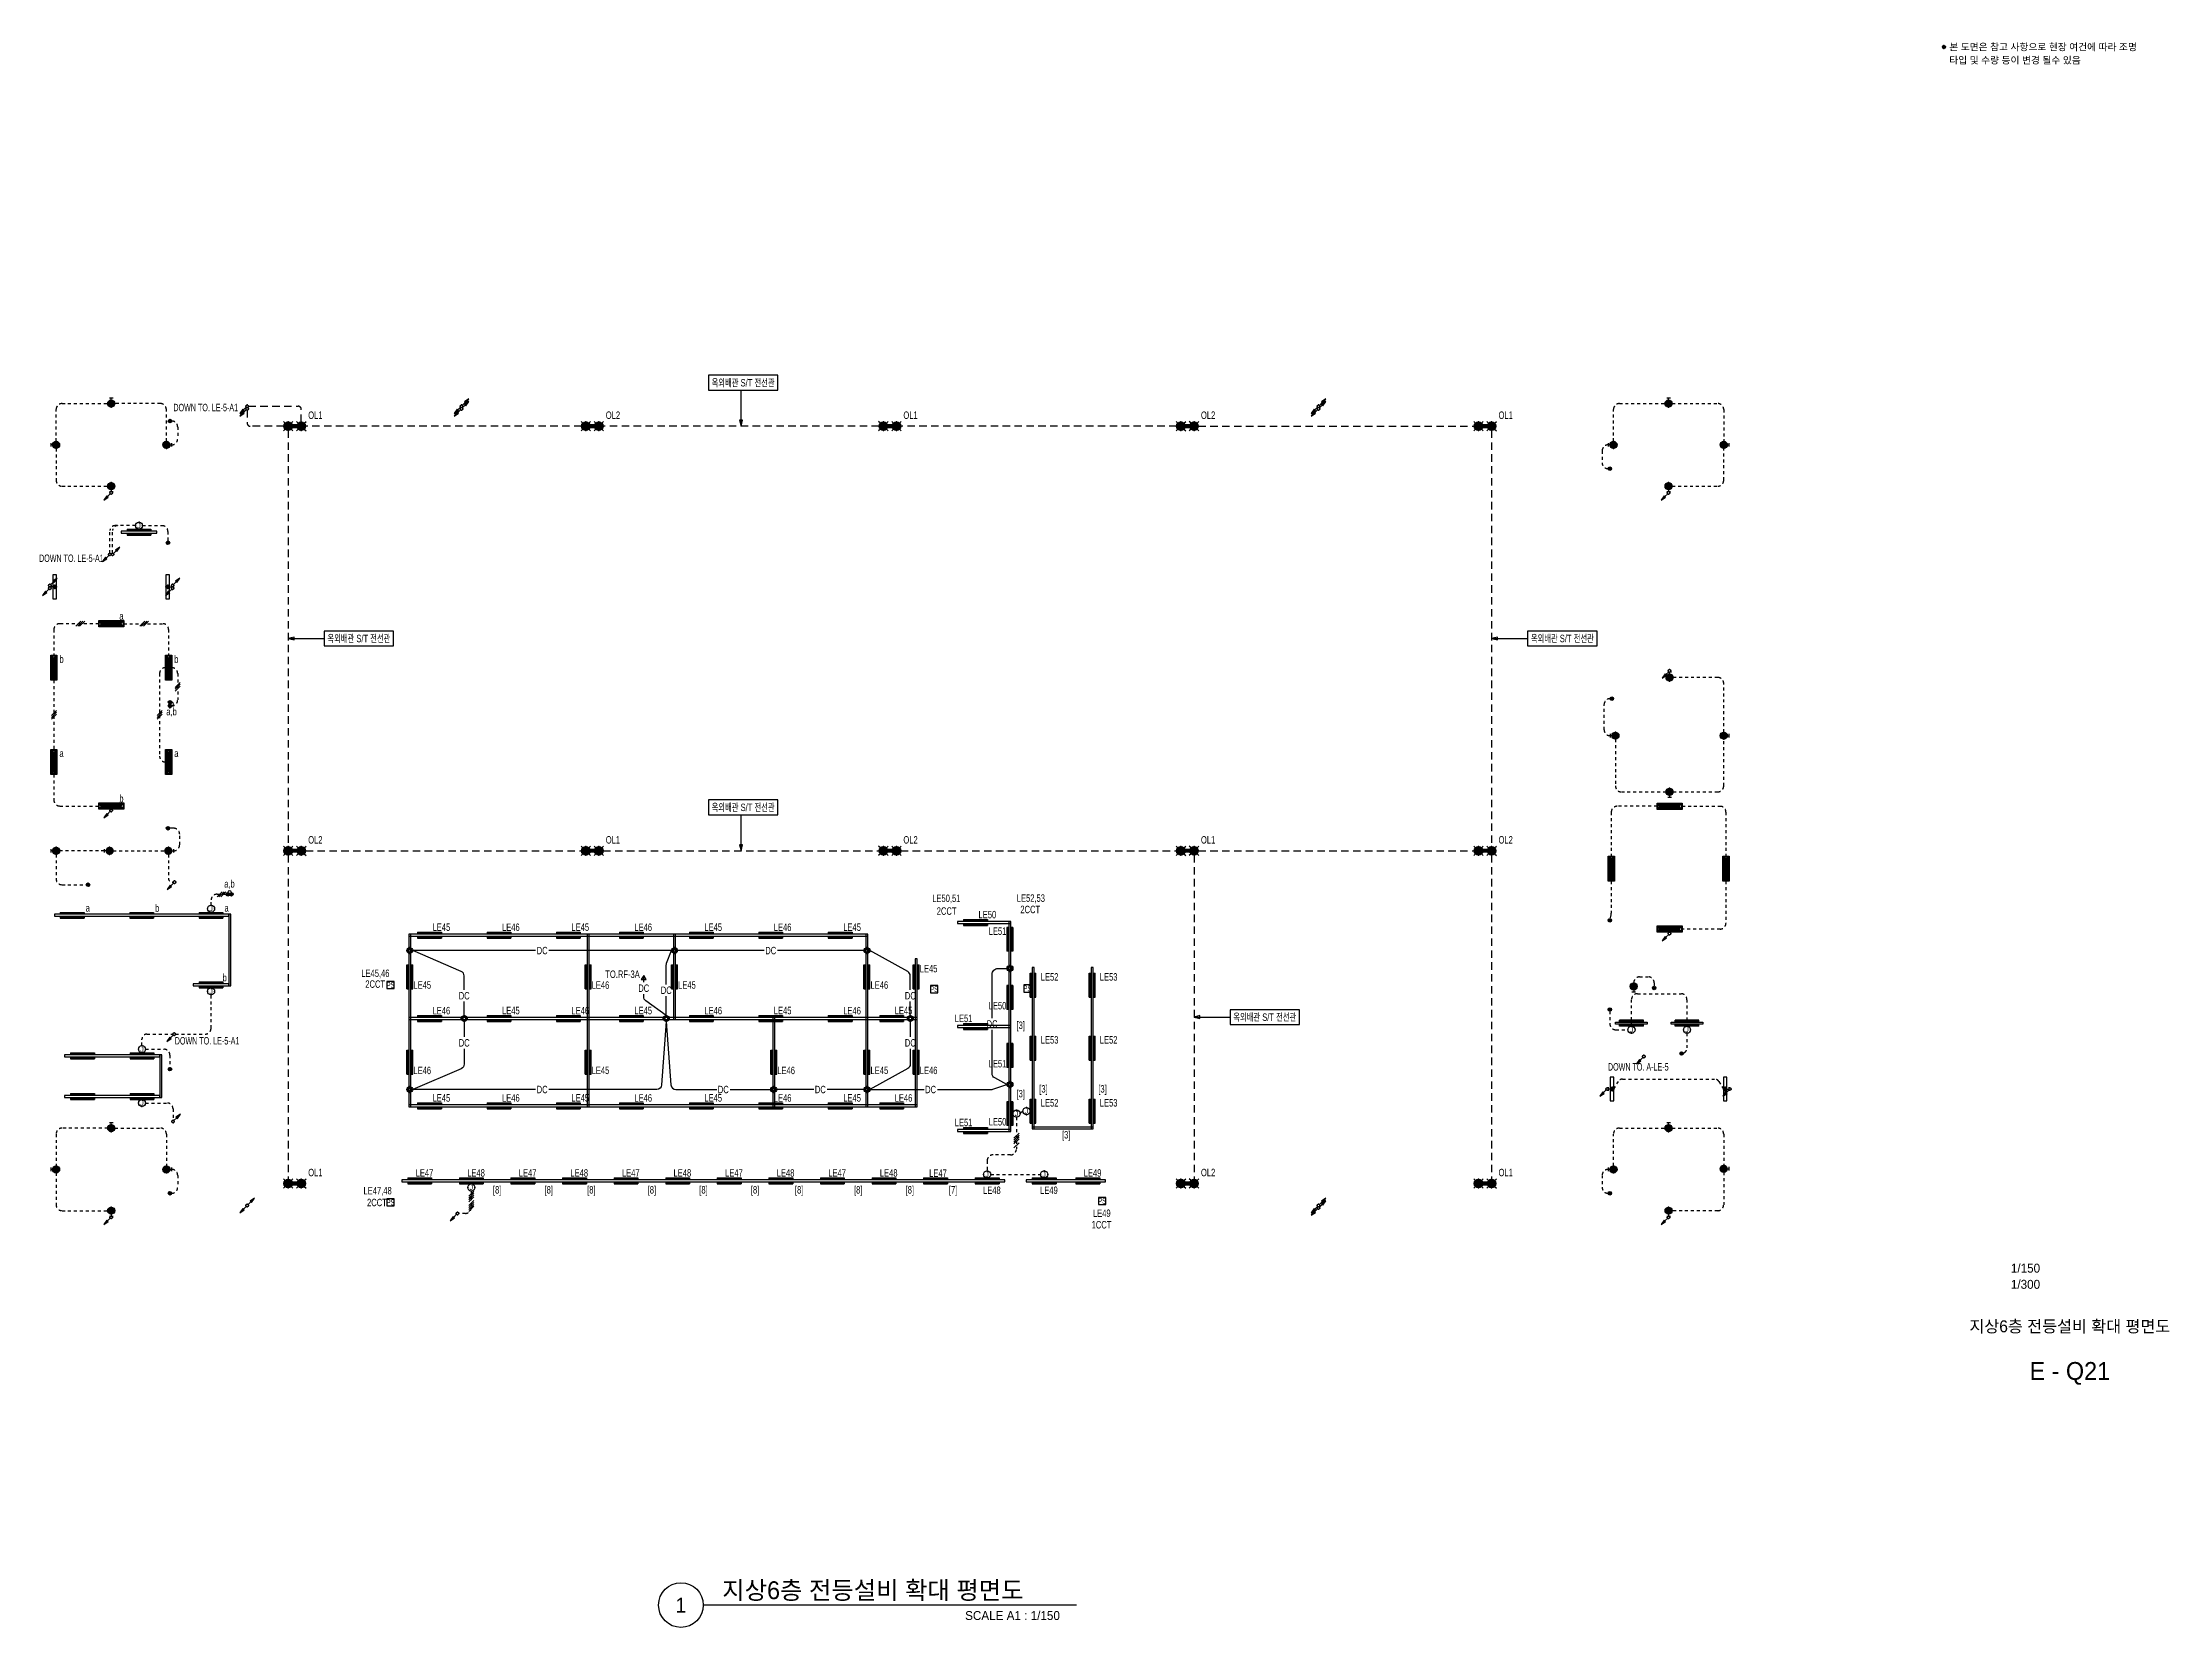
# Model space of a CAD drawing. Header units: millimetres. Extents: x 86947 to 500447, y -530175 to 1059536.
# Drawn here: x 266737 to 373947, y 717225 to 797068 of the extents above; entities that cross this region are included whole.
import ezdxf
from ezdxf.enums import TextEntityAlignment as Align

# ---------------------------------------------------------------- set-up
doc = ezdxf.new("R2010")
doc.units = ezdxf.units.MM
doc.header["$LTSCALE"] = 150
doc.linetypes.add('D1', pattern=[3, 1, -1, 1])
doc.linetypes.add('D2', pattern=[6.5, 2.5, -1.5, 2.5])
for name, color, linetype in [('------03 Lighting Fixture', 3, 'Continuous'), ('------04 Lighting Switch', 2, 'Continuous'), ('------04 Number of Strands (가닥수)', 1, 'Continuous'), ('-----20 General Symbol', 3, 'Continuous'), ('-----22 Embeded in Floor', 4, 'D2'), ('-----23 Concealed or Exposed Wire', 4, 'D1'), ('-----25 Emergency Lighting Embeded Wire in Ceiling or Wall', 1, 'Continuous'), ('-----28 Race Way', 1, 'Continuous'), ('-----29 Indicator', 1, 'Continuous'), ('-----30 Text', 2, 'Continuous'), ('-----41 Drawing Title', 2, 'Continuous'), ('-----42 Drawing Number', 2, 'Continuous'), ('-----43 Drawing Scale', 3, 'Continuous')]:
    doc.layers.add(name, color=color, linetype=linetype)
doc.styles.add('ELEC', font='')
doc.styles.get('ELEC').set_extended_font_data('Dotum')

msp = doc.modelspace()

# ---------------------------------------------------------------- texts
at = {"layer": '------04 Lighting Switch', "style": 'ELEC', "width": 0.7}
for s, p in [('OL1', (280489, 778296)), ('OL2', (295489, 778296)), ('OL1', (310489, 778296)), ('OL2', (325489, 778296)), ('OL1', (340489, 778296)), ('a', (270714, 768174)), ('b', (267696, 766012)), ('b', (273481, 766012)), ('a,b', (273240, 763339)), ('a', (267696, 761262)), ('a', (273481, 761262)), ('b', (270714, 758989)), ('OL2', (280489, 756903)), ('OL1', (295489, 756903)), ('OL2', (310489, 756903)), ('OL1', (325489, 756903)), ('OL2', (340489, 756903)), ('a,b', (276159, 754664)), ('a', (269015, 753469)), ('b', (272515, 753469)), ('a', (276015, 753469)), ('LE45', (286842, 752500)), ('LE46', (290342, 752500)), ('LE45', (293842, 752500)), ('LE46', (297014, 752500)), ('LE45', (300543, 752500)), ('LE46', (304043, 752500)), ('LE45', (307543, 752500)), ('LE50', (314363, 753137)), ('LE51', (314874, 752300)), ('LE45', (311400, 750413)), ('b', (275920, 749969)), ('LE45', (285876, 749587)), ('LE46', (294860, 749587)), ('LE45', (299219, 749587)), ('LE46', (308919, 749587)), ('LE52', (317499, 749999)), ('LE53', (320474, 749999)), ('LE46', (286842, 748300)), ('LE45', (290342, 748300)), ('LE46', (293842, 748300)), ('LE45', (297014, 748300)), ('LE46', (300543, 748300)), ('LE45', (304043, 748300)), ('LE46', (307543, 748300)), ('LE45', (310134, 748300)), ('LE50', (314874, 748550)), ('LE51', (313163, 747905)), ('LE53', (317499, 746827)), ('LE52', (320474, 746827)), ('LE46', (285876, 745287)), ('LE45', (294860, 745287)), ('LE46', (304219, 745287)), ('LE45', (308919, 745287)), ('LE46', (311400, 745287)), ('LE51', (314874, 745625)), ('LE45', (286842, 743900)), ('LE46', (290342, 743900)), ('LE45', (293842, 743900)), ('LE46', (297014, 743900)), ('LE45', (300543, 743900)), ('LE46', (304043, 743900)), ('LE45', (307543, 743900)), ('LE46', (310134, 743900)), ('LE52', (317499, 743655)), ('LE53', (320474, 743655)), ('LE51', (313163, 742662)), ('LE50', (314874, 742700)), ('OL1', (280489, 740143)), ('LE47', (285989, 740123)), ('LE48', (288589, 740123)), ('LE47', (291189, 740123)), ('LE48', (293789, 740123)), ('LE47', (296389, 740123)), ('LE48', (298989, 740123)), ('LE47', (301589, 740123)), ('LE48', (304189, 740123)), ('LE47', (306789, 740123)), ('LE48', (309389, 740123)), ('LE47', (311875, 740112)), ('LE49', (319664, 740123)), ('OL2', (325489, 740143)), ('OL1', (340489, 740143)), ('LE48', (314589, 739250)), ('LE49', (317464, 739250))]:
    msp.add_text(s, height=375, dxfattribs=at).set_placement(p, align=Align.MIDDLE)
for s, p in [('LE50,51', (312293, 753958, 0)), ('LE52,53', (316555, 753968, 0)), ('2CCT', (312309, 753314, 0)), ('2CCT', (316524, 753395, 0)), ('LE45,46', (283515, 750182, 0)), ('2CCT', (283506, 749636, 0)), ('LE47,48', (283627, 739228, 0)), ('2CCT', (283593, 738633, 0)), ('1CCT', (320116, 737511, 0)), ('LE49', (320130, 738092, 0))]:
    msp.add_text(s, height=375, dxfattribs=at).set_placement(p, align=Align.MIDDLE_CENTER)
at = {"layer": '-----25 Emergency Lighting Embeded Wire in Ceiling or Wall', "style": 'ELEC', "width": 0.7}
for s, p in [('DC', (291922, 751325)), ('DC', (303443, 751325)), ('TO.RF-3A', (295972, 750135)), ('DC', (297040, 749430)), ('DC', (298178, 749326)), ('DC', (287992, 749049)), ('DC', (310479, 749048)), ('DC', (314600, 747627)), ('DC', (287992, 746676)), ('DC', (310479, 746676)), ('DC', (291922, 744325)), ('DC', (301052, 744325)), ('DC', (305943, 744325)), ('DC', (311501, 744325))]:
    msp.add_text(s, height=375, dxfattribs=at).set_placement(p, align=Align.MIDDLE)
at = {"layer": '-----28 Race Way', "style": 'ELEC', "width": 0.7}
for s, p in [('[3]', (316043, 747514)), ('[3]', (316043, 744069)), ('[3]', (317191, 744310)), ('[3]', (320166, 744310)), ('[3]', (318336, 741999)), ('[8]', (289653, 739225)), ('[8]', (292253, 739225)), ('[8]', (294402, 739225)), ('[8]', (297453, 739225)), ('[8]', (300053, 739225)), ('[8]', (302653, 739225)), ('[8]', (304875, 739225)), ('[8]', (307853, 739225)), ('[8]', (310453, 739225)), ('[7]', (312638, 739225))]:
    msp.add_text(s, height=375, dxfattribs=at).set_placement(p, align=Align.MIDDLE)
at = {"layer": '-----30 Text', "style": 'ELEC', "width": 0.7}
for p in [(302050, 779930), (282684, 767046), (343344, 767046), (302050, 758538), (328344, 747970)]:
    msp.add_text('옥외배관 S/T 전선관', height=375, dxfattribs=at).set_placement(p, align=Align.MIDDLE_CENTER)
at = {"layer": '-----41 Drawing Title', "style": 'ELEC'}
msp.add_text('지상6층 전등설비 확대 평면도', height=600, dxfattribs=at).set_placement((368925, 732395), align=Align.MIDDLE_CENTER)
at = {"layer": '-----41 Drawing Title', "color": 2, "style": 'ELEC'}
msp.add_text('지상6층 전등설비 확대 평면도', height=900, dxfattribs=at).set_placement((300998, 718650))
at = {"layer": '-----41 Drawing Title', "color": 7, "style": 'ELEC'}
msp.add_text('1', height=750, dxfattribs=at).set_placement((298914, 718350), align=Align.MIDDLE)
at = {"layer": '-----41 Drawing Title', "style": 'ELEC'}
msp.add_text('SCALE A1 : 1/150', height=450, dxfattribs=at).set_placement((318019, 717600), align=Align.RIGHT)
at = {"layer": '-----42 Drawing Number', "style": 'ELEC'}
msp.add_text('E - Q21', height=900, dxfattribs=at).set_placement((368925, 730145), align=Align.MIDDLE_CENTER)
at = {"layer": '-----43 Drawing Scale', "style": 'ELEC'}
for s, p in [('1/150', (366690, 735325)), ('1/300', (366690, 734510))]:
    msp.add_text(s, height=450, dxfattribs=at).set_placement(p, align=Align.MIDDLE_CENTER)
at = {"linetype": 'Continuous', "style": 'ELEC', "width": 0.6}
for s, p in [('DOWN TO. LE-5-A1', (274963, 778681)), ('DOWN TO. LE-5-A1', (268191, 771090)), ('DOWN TO. LE-5-A1', (275031, 746780)), ('DOWN TO. A-LE-5', (347172, 745465))]:
    msp.add_text(s, height=375, dxfattribs=at).set_placement(p, align=Align.MIDDLE)

# ---------------------------------------------------------------- blocks, each defined once
blk = doc.blocks.new('A$C0b6403cb')
at = {"layer": '-----30 Text'}
h = blk.add_hatch(color=256, dxfattribs=at)
edge = h.paths.add_edge_path()
edge.add_arc((-26637, -5011), 160, 0, 360)
h = blk.add_hatch(color=256, dxfattribs=at)
edge = h.paths.add_edge_path()
edge.add_arc((-26637, -5011), 160, 0, 360)
blk.add_circle((-26637, -5011), 160, dxfattribs=at)
blk.add_circle((-26637, -5011), 160, dxfattribs=at)
for p in [(-26796, -5011), (-26796, -5011), (-26637, -4851), (-26637, -4851), (-26637, -5171), (-26637, -5171), (-26477, -5011), (-26477, -5011)]:
    blk.add_point(p, dxfattribs=at)
at = {"layer": '-----30 Text', "style": 'ELEC'}
for s, p in [('본 도면은 참고 사항으로 현장 여건에 따라 조명', (-26101, -5011)), ('타입 및 수량 등이 변경 될수 있음', (-26101, -6345))]:
    blk.add_text(s, height=700, dxfattribs=at).set_placement(p, align=Align.MIDDLE_LEFT)
blk = doc.blocks.new('E17')
h = blk.add_hatch(color=256)
h.paths.add_polyline_path([(600, 100), (-600, 100), (-600, 0), (600, 0)])
h.paths.add_polyline_path([(600, -100), (-600, -100), (-600, -200), (600, -200)])
for p, q in [((-600, 100), (600, 100)), ((-600, 100), (-600, 0)), ((600, 100), (600, 0)), ((600, 100), (600, 0)), ((-600, -100), (-600, -200)), ((-600, -200), (600, -200)), ((600, -100), (600, -200))]:
    blk.add_line(p, q)
blk = doc.blocks.new('벽부 비상등')
h = blk.add_hatch(color=0)
h.dxf.hatch_style = 1
h.paths.add_polyline_path([(0, 488), (-128, 600), (-128, -600), (0, -488)])
h = blk.add_hatch(color=0)
h.dxf.hatch_style = 1
h.paths.add_polyline_path([(128, 600), (0, 488), (0, -488), (128, -600)])
at = {"color": 1}
for p, q in [((-128, 600), (0, 488)), ((0, 488), (128, 600)), ((0, -488), (0, 488)), ((-128, -600), (0, -488)), ((0, -488), (128, -600))]:
    blk.add_line(p, q, dxfattribs=at)
blk.add_lwpolyline([(158, -630), (158, 630), (-158, 630), (-158, -630)], close=True)
blk.add_lwpolyline([(128, -600), (128, 600), (-128, 600), (-128, -600)], close=True, dxfattribs=at)
blk = doc.blocks.new('*U12')
h = blk.add_hatch(color=256)
edge = h.paths.add_edge_path()
edge.add_arc((0, -75), 75, 0, 360)
blk.add_circle((0, -75), 75)
blk = doc.blocks.new('*U13')
h = blk.add_hatch(color=256)
edge = h.paths.add_edge_path()
edge.add_arc((-75, -75), 75, 0, 360)
h = blk.add_hatch(color=256)
edge = h.paths.add_edge_path()
edge.add_arc((75, -75), 75, 0, 360)
for centre in [(-75, -75), (75, -75)]:
    blk.add_circle(centre, 75)
blk.add_arc((0, 0), 75, 0, 180)
blk.add_point((150, -75))
blk = doc.blocks.new('D06')
for p, q in [((-75, 0), (0, 0)), ((0, -75), (0, 75))]:
    blk.add_line(p, q)
at = {"linetype": 'Continuous'}
blk.add_circle((-225, 0), 150, dxfattribs=at)
for p in [(-375, 0), (-225, 150), (-75, 0), (-225, -150)]:
    blk.add_point(p)
blk = doc.blocks.new('E06')
blk.add_hatch(color=256).paths.add_polyline_path([(-75, 0, 1), (-375, 0, 1)])
blk.add_blockref('D06', (0, 0))
blk = doc.blocks.new('O04')
blk.add_circle((0, 0), 150)
for p in [(-150, 0), (0, 150), (150, 0), (0, -150)]:
    blk.add_point(p)
at = {"style": 'ELEC'}
blk.add_text('J', height=214, dxfattribs=at).set_placement((0, 0), align=Align.MIDDLE)
blk = doc.blocks.new('O01')
blk.add_hatch(color=256).paths.add_polyline_path([(-149, -218), (-218, -149), (-368, -368)])
blk.add_line((-46, -46), (-184, -184))
blk.add_lwpolyline([(-368, -368), (-149, -218), (-218, -149), (-368, -368)])
blk.add_circle((0, 0), 65)
for p in [(-65, 0), (-65, 0), (0, 65), (0, 65), (65, 0), (65, 0), (0, -65), (0, -65)]:
    blk.add_point(p)
blk = doc.blocks.new('*U44')
at = {"color": 0}
for p, q in [((-186, -106), (26, 106)), ((-106, -106), (106, 106)), ((-26, -106), (186, 106))]:
    blk.add_line(p, q, dxfattribs=at)
blk = doc.blocks.new('*U45')
at = {"color": 0}
for p, q in [((-426, -106), (-214, 106)), ((-346, -106), (-134, 106)), ((-266, -106), (-54, 106)), ((-186, -106), (26, 106)), ((-26, -106), (186, 106)), ((54, -106), (266, 106)), ((134, -106), (346, 106)), ((214, -106), (426, 106))]:
    blk.add_line(p, q, dxfattribs=at)
blk = doc.blocks.new('*U46')
at = {"color": 0}
for p, q in [((-306, -106), (-94, 106)), ((-226, -106), (-14, 106)), ((-146, -106), (66, 106)), ((-66, -106), (146, 106)), ((94, -106), (306, 106))]:
    blk.add_line(p, q, dxfattribs=at)
blk = doc.blocks.new('D12')
at = {"linetype": 'Continuous'}
blk.add_lwpolyline([(600, -90), (600, 90), (-600, 90), (-600, -90)], close=True, dxfattribs=at)
blk.add_circle((0, 0), 90, dxfattribs=at)
for p in [(-90, 0), (0, 90), (90, 0), (0, -90)]:
    blk.add_point(p)
blk = doc.blocks.new('E13')
at = {"layer": '------03 Lighting Fixture'}
blk.add_hatch(color=256, dxfattribs=at).paths.add_polyline_path([(-90, 180, 1), (90, 180, 1)])
for p, q in [((90, 0), (-90, 0)), ((0, 90), (0, 0))]:
    blk.add_line(p, q, dxfattribs=at)
blk.add_blockref('D12', (0, 180), dxfattribs=at)
blk = doc.blocks.new('LED투광등')
h = blk.add_hatch(color=256)
h.dxf.hatch_style = 1
edge = h.paths.add_edge_path()
edge.add_arc((-275, 0), 180, 0, 360)
edge = h.paths.add_edge_path()
edge.add_arc((275, 0), 180, 0, 360)
edge = h.paths.add_edge_path()
edge.add_line((-102, -50), (102, -50))
edge.add_line((102, 50), (-102, 50))
for p, q in [((-402, 127), (-475, 200)), ((-148, 127), (-75, 200)), ((148, 127), (75, 200)), ((402, 127), (475, 200)), ((-402, -127), (-475, -200)), ((-148, -127), (-75, -200)), ((148, -127), (75, -200)), ((402, -127), (475, -200))]:
    blk.add_line(p, q)
for points in [[(102, 50), (-102, 50)], [(-102, -50), (102, -50)]]:
    blk.add_lwpolyline(points)
at = {"linetype": 'Continuous'}
for centre in [(-275, 0), (275, 0)]:
    blk.add_circle(centre, 180, dxfattribs=at)
for p in [(-455, 0), (-275, 180), (-95, 0), (95, 0), (275, 180), (455, 0), (-275, -180), (275, -180)]:
    blk.add_point(p)
blk = doc.blocks.new('O07')
blk.add_lwpolyline([(0, -100), (173, 0), (0, 100)], close=True)
blk = doc.blocks.new('*U15')
blk.add_lwpolyline([(150, 0), (-150, 0), (-150, -300), (150, -300)], close=True)
at = {"style": 'ELEC', "width": 0.6}
blk.add_text('PS', height=250, dxfattribs=at).set_placement((0, -150), align=Align.MIDDLE)
blk = doc.blocks.new('D01')
at = {"linetype": 'Continuous'}
blk.add_circle((0, 0), 150, dxfattribs=at)
for p in [(-150, 0), (0, 150), (150, 0), (0, -150)]:
    blk.add_point(p)
blk = doc.blocks.new('E01')
h = blk.add_hatch(color=256)
edge = h.paths.add_edge_path(flags=17)
edge.add_arc((0, 0), 75, 0, 360)
edge = h.paths.add_edge_path()
edge.add_arc((0, 0), 150, 0, 360)
blk.add_blockref('D01', (0, 0))
at = {"xscale": 0.5, "yscale": 0.5, "zscale": 0.5}
blk.add_blockref('D01', (0, 0), dxfattribs=at)

# ---------------------------------------------------------------- linework, layer by layer
at = {"layer": '-----22 Embeded in Floor'}
for p, q in [((277050, 778550), (277050, 777892)), ((277115, 778745), (279630, 778745)), ((279780, 777958), (279780, 778595)), ((278904, 777742), (277200, 777742)), ((279996, 777742), (278904, 777742)), ((279120, 777526), (279120, 756566)), ((293904, 777742), (279996, 777742)), ((308904, 777742), (294996, 777742)), ((308904, 777742), (309996, 777742)), ((323904, 777742), (309996, 777742)), ((324996, 777742), (338904, 777742)), ((339780, 777526), (339780, 756566)), ((279120, 756566), (279120, 756134)), ((279120, 756134), (279120, 739806)), ((279996, 756350), (293904, 756350)), ((294996, 756350), (308904, 756350)), ((309996, 756350), (323904, 756350)), ((324780, 756134), (324780, 739806)), ((324996, 756350), (338904, 756350)), ((339780, 756134), (339780, 739806))]:
    msp.add_line(p, q, dxfattribs=at)
for centre, start, end in [((279630, 778595), 0, 90), ((277200, 777892), 180, 270)]:
    msp.add_arc(centre, 150, start, end, dxfattribs=at)
at = {"layer": '-----23 Concealed or Exposed Wire'}
msp.add_line((316010, 743112), (316153, 743236), dxfattribs=at)
at = {"layer": '-----23 Concealed or Exposed Wire', "elevation": 0}
for points in [[(267420, 776980), (267420, 778580, -0.4142136), (267720, 778880), (270020, 778880)], [(272980, 776980), (272980, 778580, 0.4142136), (272680, 778880), (270380, 778880)], [(345920, 776980), (345920, 778580, -0.4142136), (346220, 778880), (348520, 778880)], [(348880, 778880), (351180, 778880, -0.4142136), (351480, 778580), (351480, 776980)], [(273250, 778000, -0.4142136), (273550, 777700), (273550, 777100, -0.4142136), (273250, 776800)], [(267420, 776620), (267420, 775020, 0.4142136), (267720, 774720), (270020, 774720)], [(345650, 776800, 0.4142136), (345350, 776500), (345350, 775900, 0.4142136), (345650, 775600), (345650, 775600)], [(348880, 774720), (351180, 774720, 0.4142136), (351480, 775020), (351480, 776620)], [(271420, 772730), (270385, 772730, 0.4142136), (270135, 772480)], [(270265, 771350), (270265, 772480, -0.4142136), (270515, 772730)], [(271780, 772730), (272760, 772730, -0.4142136), (273060, 772430), (273060, 771960)], [(269570, 767792), (267608, 767792, 0.4142136), (267308, 767492), (267308, 766205)], [(270830, 767792), (272793, 767792, -0.4142136), (273092, 767492), (273092, 766205)], [(272935, 765575, 0.4142136), (272635, 765275), (272635, 761125, 0.4142136), (272935, 760825), (272935, 760825)], [(273250, 765575, -0.4142136), (273550, 765275), (273550, 763950, -0.4142136), (273250, 763650), (273250, 763650)], [(351480, 762330), (351480, 764780, 0.4142136), (351180, 765080), (348930, 765080)], [(345750, 762150, -0.4142136), (345450, 762450), (345450, 763715, -0.4142136), (345750, 764015)], [(346020, 761970), (346020, 759620, 0.4142136), (346320, 759320), (348570, 759320)], [(348930, 759320), (351180, 759320, 0.4142136), (351480, 759620), (351480, 761970)], [(267308, 760195), (267308, 758907, 0.4142136), (267608, 758607), (269570, 758607)], [(348120, 758592), (346108, 758592, 0.4142136), (345808, 758292), (345808, 756080)], [(349380, 758592), (351293, 758592, -0.4142136), (351593, 758292), (351593, 756080)], [(273350, 756350, 0.4142136), (273650, 756650), (273650, 757185, 0.4142136), (273350, 757485), (273150, 757485)], [(267420, 756170), (267420, 754940, 0.4142136), (267720, 754640), (268940, 754640)], [(273080, 756170), (273080, 754970, 0.4142136), (273280, 754770), (273320, 754770)], [(345808, 754820), (345808, 753206, -0.0741905), (345794, 753118), (345740, 752940)], [(351593, 754820), (351593, 752707, -0.4142136), (351293, 752407), (349380, 752407)], [(275233, 753610), (275233, 753860, -0.4142136), (275533, 754160), (275985, 754160)], [(346940, 749700, -0.4142136), (347240, 750000), (347675, 750000, -0.4142136), (347975, 749700), (347975, 749530)], [(273439, 747115), (274933, 747115, 0.4142136), (275233, 747415), (275233, 749090)], [(346827, 747515), (346827, 748850, -0.4142136), (347127, 749150), (349327, 749150, -0.4142136), (349627, 748850), (349627, 747515)], [(345740, 748267), (345740, 747635, 0.4142136), (346040, 747335), (346647, 747335)], [(271750, 746535), (271750, 746865, -0.4142136), (272000, 747115), (273309, 747115)], [(271930, 746355), (272860, 746355, -0.4142136), (273160, 746055), (273160, 745440)], [(349627, 747155), (349627, 746425, -0.2355363), (349507, 746185), (349447, 746140)], [(345940, 744350), (346167, 744729, -0.2634471), (346382, 744850), (351018, 744850, -0.2634471), (351233, 744729), (351460, 744350)], [(271930, 743645), (273015, 743645, -0.4142136), (273315, 743345), (273315, 742780)], [(270020, 742380), (267720, 742380, 0.4142136), (267420, 742080), (267420, 740480)], [(270380, 742380), (272680, 742380, -0.4142136), (272980, 742080), (272980, 740480)], [(315830, 742932), (315830, 741332, -0.4142136), (315530, 741032), (314650, 741032, 0.4142136), (314350, 740732), (314350, 740228)], [(345920, 740480), (345920, 742080, -0.4142136), (346220, 742380), (348520, 742380)], [(348880, 742380), (351177, 742380, -0.4142136), (351477, 742080), (351477, 740513)], [(267420, 740120), (267420, 738520, 0.4142136), (267720, 738220), (270020, 738220)], [(273250, 740300, -0.4142136), (273550, 740000), (273550, 739400, -0.4142136), (273250, 739100)], [(345650, 740300, 0.4142136), (345350, 740000), (345350, 739400, 0.4142136), (345650, 739100), (345650, 739100)], [(351477, 740153), (351477, 738520, -0.4142136), (351177, 738220), (348880, 738220)], [(288350, 739208), (288350, 738384, -0.4142136), (288050, 738084), (287719, 738084)]]:
    msp.add_lwpolyline(points, format="xyb", dxfattribs=at)
for points in [[(270135, 771350), (270135, 772515)], [(267308, 764945), (267308, 761455)], [(269850, 756350), (267600, 756350)], [(270300, 756350), (272900, 756350)], [(314530, 740048), (317045, 740048)]]:
    msp.add_lwpolyline(points, dxfattribs=at)
at = {"layer": '-----25 Emergency Lighting Embeded Wire in Ceiling or Wall'}
for p, q in [((291593, 751325), (285400, 751325)), ((298443, 751325), (292265, 751325)), ((303115, 751325), (298743, 751325)), ((308143, 751325), (303786, 751325)), ((291593, 744325), (285400, 744325)), ((301395, 744325), (303443, 744325)), ((305615, 744325), (303743, 744325)), ((308143, 744325), (306286, 744325))]:
    msp.add_line(p, q, dxfattribs=at)
at = {"layer": '-----25 Emergency Lighting Embeded Wire in Ceiling or Wall', "elevation": 0}
for points in [[(287992, 749346), (287992, 750048, 0.2999441), (287841, 750278), (285400, 751325)], [(298178, 749622), (298178, 750601, -0.0935166), (298196, 750692), (298443, 751325)], [(310479, 749345), (310479, 750047, 0.2723733), (310350, 750266), (308443, 751325)], [(314600, 747924), (314600, 750125, -0.4142136), (314900, 750425), (315350, 750425)], [(298178, 748050), (297144, 748795, -0.2412369), (297040, 748998), (297040, 749133)], [(298178, 747750), (297945, 744557, -0.3930298), (297696, 744325), (292265, 744325)], [(298178, 747750), (298411, 744557, 0.3930298), (298661, 744325), (300724, 744325)], [(315350, 744575), (314731, 744910, -0.275301), (314600, 745130), (314600, 747331)], [(287992, 746379), (287992, 745602, -0.2999441), (287841, 745372), (285400, 744325)], [(310479, 746380), (310479, 745603, -0.2723733), (310350, 745384), (308443, 744325)], [(311844, 744325), (314559, 744325, 0.0806115), (314638, 744338), (315350, 744575)]]:
    msp.add_lwpolyline(points, format="xyb", dxfattribs=at)
for points in [[(297040, 749726), (297040, 750069)], [(287992, 748050), (287992, 748753)], [(298178, 748050), (298178, 749029)], [(310479, 748050), (310479, 748752)], [(287992, 747750), (287992, 746972)], [(310479, 747750), (310479, 746973)], [(308443, 744325), (311173, 744325)]]:
    msp.add_lwpolyline(points, dxfattribs=at)
at = {"layer": '-----28 Race Way', "elevation": 0}
for points in [[(270700, 772350), (272500, 772350), (272500, 772450), (270700, 772450)], [(267333, 753050), (276133, 753050), (276133, 753150), (267333, 753150)], [(276133, 753150), (276133, 749550), (276233, 749550), (276233, 753150)], [(312863, 752687), (315550, 752687), (315550, 752787), (312863, 752787)], [(315450, 752787), (315450, 742212), (315550, 742212), (315550, 752787)], [(285200, 752150), (285200, 743450), (285300, 743450), (285300, 752150)], [(285200, 752050), (308343, 752050), (308343, 752150), (285200, 752150)], [(294184, 752150), (294184, 743450), (294284, 743450), (294284, 752150)], [(298543, 752150), (298543, 747850), (298643, 747850), (298643, 752150)], [(308243, 752150), (308243, 743450), (308343, 743450), (308343, 752150)], [(310724, 750900), (310724, 743450), (310824, 743450), (310824, 750900)], [(316613, 750479), (316613, 742336), (316713, 742336), (316713, 750479)], [(319588, 750479), (319588, 742336), (319688, 742336), (319688, 750479)], [(274333, 749550), (276133, 749550), (276133, 749650), (274333, 749650)], [(285200, 747850), (310824, 747850), (310824, 747950), (285200, 747950)], [(303543, 747950), (303543, 743450), (303643, 743450), (303643, 747950)], [(312863, 747455), (315550, 747455), (315550, 747555), (312863, 747555)], [(346027, 747715), (347627, 747715), (347627, 747615), (346027, 747615)], [(348827, 747715), (350427, 747715), (350427, 747615), (348827, 747615)], [(267850, 745975), (272650, 745975), (272650, 746075), (267850, 746075)], [(272650, 746075), (272650, 743925), (272750, 743925), (272750, 746075)], [(267850, 743925), (272650, 743925), (272650, 744025), (267850, 744025)], [(285200, 743450), (310824, 743450), (310824, 743550), (285200, 743550)], [(312863, 742212), (315550, 742212), (315550, 742312), (312863, 742312)], [(316613, 742336), (319688, 742336), (319688, 742436), (316613, 742436)], [(284850, 739668), (315250, 739668), (315250, 739768), (284850, 739768)], [(320325, 739768), (316325, 739768), (316325, 739668), (320325, 739668)]]:
    msp.add_lwpolyline(points, close=True, dxfattribs=at)
at = {"layer": '-----29 Indicator', "color": 1}
for p, q in [((301950, 777742), (301950, 779555)), ((302025, 778042), (301875, 778042)), ((301875, 778042), (301950, 777742)), ((301950, 777742), (302025, 778042)), ((279420, 767121), (279120, 767046)), ((279120, 767046), (279420, 766971)), ((279120, 767046), (280933, 767046)), ((279420, 766971), (279420, 767121)), ((340080, 767121), (339780, 767046)), ((339780, 767046), (340080, 766971)), ((339780, 767046), (341593, 767046)), ((340080, 766971), (340080, 767121)), ((301950, 756350), (301950, 758163)), ((302025, 756650), (301875, 756650)), ((301875, 756650), (301950, 756350)), ((301950, 756350), (302025, 756650)), ((325080, 748045), (324780, 747970)), ((324780, 747970), (325080, 747895)), ((324780, 747970), (326593, 747970)), ((325080, 747895), (325080, 748045))]:
    msp.add_line(p, q, dxfattribs=at)
at = {"layer": '-----29 Indicator', "color": 1, "elevation": 0}
for points in [[(300299, 780305), (300299, 779555), (303801, 779555), (303801, 780305)], [(280933, 767421), (280933, 766671), (284436, 766671), (284436, 767421)], [(341593, 767421), (341593, 766671), (345096, 766671), (345096, 767421)], [(300299, 758913), (300299, 758163), (303801, 758163), (303801, 758913)], [(326593, 748345), (326593, 747595), (330096, 747595), (330096, 748345)]]:
    msp.add_lwpolyline(points, close=True, dxfattribs=at)
at = {"layer": '-----41 Drawing Title', "color": 7}
msp.add_line((318861, 718350), (300039, 718350), dxfattribs=at)
msp.add_circle((298914, 718350), 1125, dxfattribs=at)

# ---------------------------------------------------------------- block references
at = {"layer": '------03 Lighting Fixture', "xscale": 1.2, "yscale": 1.2, "zscale": 1.2}
for p, rotation in [((270200, 779150), 89.99999999999999), ((348700, 779150), 90), ((267150, 776800), 180), ((345650, 776800), 180), ((270200, 774450), 270), ((348700, 774450), 270), ((348750, 765350), 90), ((345750, 762150), 180), ((348750, 759050), 270), ((267150, 756350), 180), ((269850, 756350), 180), ((346940, 749250), 270), ((270200, 742650), 89.99999999999997), ((348700, 742650), 90), ((267150, 740300), 180), ((345650, 740300), 180), ((270200, 737950), 270), ((348700, 737950), 270)]:
    msp.add_blockref('E06', p, dxfattribs=dict(at, rotation=rotation))
for name, p in [('LED투광등', (279450, 777742)), ('LED투광등', (294450, 777742)), ('LED투광등', (309450, 777742)), ('LED투광등', (324450, 777742)), ('LED투광등', (339450, 777742)), ('E06', (273250, 776800)), ('E06', (351750, 776800)), ('E06', (351750, 762150)), ('E06', (273350, 756350)), ('LED투광등', (279450, 756350)), ('LED투광등', (294450, 756350)), ('LED투광등', (309450, 756350)), ('LED투광등', (324450, 756350)), ('LED투광등', (339450, 756350)), ('E06', (273250, 740300)), ('LED투광등', (279450, 739590)), ('LED투광등', (324450, 739590)), ('LED투광등', (339450, 739590)), ('E06', (351747, 740333))]:
    msp.add_blockref(name, p, dxfattribs=at)
at = {"layer": '------03 Lighting Fixture', "color": 3}
for p in [(271600, 772450), (268233, 753150), (271733, 753150), (275233, 753150), (313763, 752787), (286242, 752150), (289742, 752150), (293242, 752150), (296414, 752150), (299943, 752150), (303443, 752150), (306943, 752150), (275233, 749650), (286242, 747950), (289742, 747950), (293242, 747950), (296414, 747950), (299943, 747950), (303443, 747950), (306943, 747950), (309534, 747950), (313763, 747555), (268750, 746075), (271750, 746075), (268750, 744025), (271750, 744025), (286242, 743550), (289742, 743550), (293242, 743550), (296414, 743550), (299943, 743550), (303443, 743550), (306943, 743550), (309534, 743550), (313763, 742312), (285750, 739768), (288350, 739768), (290950, 739768), (293550, 739768), (296150, 739768), (298750, 739768), (301350, 739768), (303950, 739768), (306550, 739768), (309150, 739768), (311750, 739768), (314350, 739768), (317225, 739768), (319425, 739768)]:
    msp.add_blockref('E17', p, dxfattribs=at)
at = {"layer": '------03 Lighting Fixture'}
for p, rotation in [((267170, 769650), 270), ((273230, 769650), 89.99999999999999), ((345670, 744350), 270), ((351730, 744350), 89.99999999999999)]:
    msp.add_blockref('E13', p, dxfattribs=dict(at, rotation=rotation))
at = {"layer": '------03 Lighting Fixture', "xscale": -1}
for p, rotation in [((270200, 767792), 270), ((267308, 765575), 180), ((273092, 765575), 180), ((267308, 760825), 180), ((273092, 760825), 180), ((270200, 758607), 270), ((348750, 758592), 270), ((345808, 755450), 180), ((351593, 755450), 180), ((348750, 752407), 270)]:
    msp.add_blockref('벽부 비상등', p, dxfattribs=dict(at, rotation=rotation))
at = {"layer": '------03 Lighting Fixture', "color": 3}
for p, rotation in [((315550, 751887), 270), ((285200, 750000), 89.99999999999999), ((294184, 750000), 89.99999999999999), ((298543, 750000), 89.99999999999999), ((308243, 750000), 89.99999999999999), ((310724, 750000), 89.99999999999999), ((315550, 748962), 270), ((316613, 749579), 90), ((319588, 749579), 90), ((346827, 747615), 180), ((349627, 747615), 180), ((285200, 745700), 89.99999999999999), ((294184, 745700), 89.99999999999999), ((303543, 745700), 89.99999999999999), ((308243, 745700), 89.99999999999999), ((310724, 745700), 89.99999999999999), ((315550, 746037), 270), ((316613, 746407), 90), ((319588, 746407), 90), ((315550, 743112), 270), ((316613, 743236), 90), ((319588, 743236), 90)]:
    msp.add_blockref('E17', p, dxfattribs=dict(at, rotation=rotation))
at = {"layer": '------03 Lighting Fixture'}
for p in [(285250, 751325), (298593, 751325), (308293, 751325), (315500, 750425), (287992, 747900), (298178, 747900), (310479, 747900), (285250, 744325), (303593, 744325), (308293, 744325), (315500, 744575)]:
    msp.add_blockref('E01', p, dxfattribs=at)
at = {"layer": '------04 Lighting Switch', "xscale": 1.2, "yscale": 1.2, "zscale": 1.2}
for name, p, rotation in [('*U12', (273250, 778000), 270), ('*U12', (345650, 775600), 89.99999999999999), ('*U12', (273150, 771870), 270), ('*U13', (273250, 763740), 270), ('*U12', (345750, 764015), 89.99999999999999), ('*U12', (273150, 757485), 270), ('*U12', (269030, 754550), 180), ('*U12', (345650, 752850), 89.99999999999999), ('*U12', (347975, 749350), 180), ('*U12', (345650, 748357), 89.99999999999999), ('*U12', (349357, 746050), 180), ('*U12', (273250, 745350), 269.9999999999999), ('*U12', (273250, 739100), 269.9999999999999), ('*U12', (345650, 739100), 89.99999999999999)]:
    msp.add_blockref(name, p, dxfattribs=dict(at, rotation=rotation))
for name, p in [('*U13', (276165, 754250)), ('*U15', (284280, 749770)), ('*U15', (311680, 749560)), ('*U15', (316380, 749595)), ('*U15', (284280, 738820)), ('*U15', (320150, 738892))]:
    msp.add_blockref(name, p, dxfattribs=at)
at = {"layer": '------04 Number of Strands (가닥수)', "xscale": 1.2, "yscale": 1.2, "zscale": 1.2}
for p in [(268639, 767792), (271861, 767792), (275759, 754160)]:
    msp.add_blockref('*U44', p, dxfattribs=at)
at = {"layer": '------04 Number of Strands (가닥수)', "xscale": -1.2, "yscale": 1.2, "zscale": 1.2, "rotation": 90}
for name, p in [('*U44', (273550, 764612)), ('*U44', (267308, 763200)), ('*U44', (272635, 763200)), ('*U46', (315830, 741759)), ('*U45', (288350, 738698))]:
    msp.add_blockref(name, p, dxfattribs=at)
at = {"layer": '-----20 General Symbol'}
for p in [(277050, 778745), (277050, 778615), (287850, 778745), (287850, 778615), (331050, 778745), (331050, 778615), (270200, 774385), (348700, 774385), (270135, 771285), (267105, 769585), (273295, 769585), (348750, 765415), (270200, 758385), (273385, 754770), (348750, 752185), (273374, 747115), (347455, 745985), (345605, 744350), (351795, 744350), (270200, 737885), (277050, 738485), (287654, 738084), (331050, 738485), (331050, 738355), (348700, 737885)]:
    msp.add_blockref('O01', p, dxfattribs=at)
at = {"layer": '-----20 General Symbol', "rotation": 180}
for p in [(287850, 778745), (287850, 778615), (331050, 778745), (331050, 778615), (270265, 771285), (267105, 769715), (273295, 769715), (273315, 742715), (277050, 738485), (331050, 738485), (331050, 738355)]:
    msp.add_blockref('O01', p, dxfattribs=at)
at = {"layer": '-----20 General Symbol', "xscale": 1.2, "yscale": 1.2, "zscale": 1.2}
for p in [(271600, 772730), (275233, 753430), (275233, 749270), (346827, 747335), (349627, 747335), (271750, 746355), (271750, 743645), (315830, 743112), (316333, 743236), (314350, 740048), (317225, 740048), (288350, 739388)]:
    msp.add_blockref('O04', p, dxfattribs=at)
at = {"layer": '-----25 Emergency Lighting Embeded Wire in Ceiling or Wall', "xscale": 1.199999999953434, "yscale": 1.199999999953434, "zscale": 1.199999999953434, "rotation": 89.99999999999999}
msp.add_blockref('O07', (297040, 749862), dxfattribs=at)
at = {"xscale": 0.5, "yscale": 0.5, "zscale": 0.5}
msp.add_blockref('A$C0b6403cb', (375900, 799350), dxfattribs=at)

msp.set_redraw_order([(e.dxf.handle, doc.entitydb.next_handle()) for e in msp.query("TEXT MTEXT ATTDEF DIMENSION ARC_DIMENSION")])  # texts and dimensions are drawn at this point

doc.saveas('drawing.dxf')
